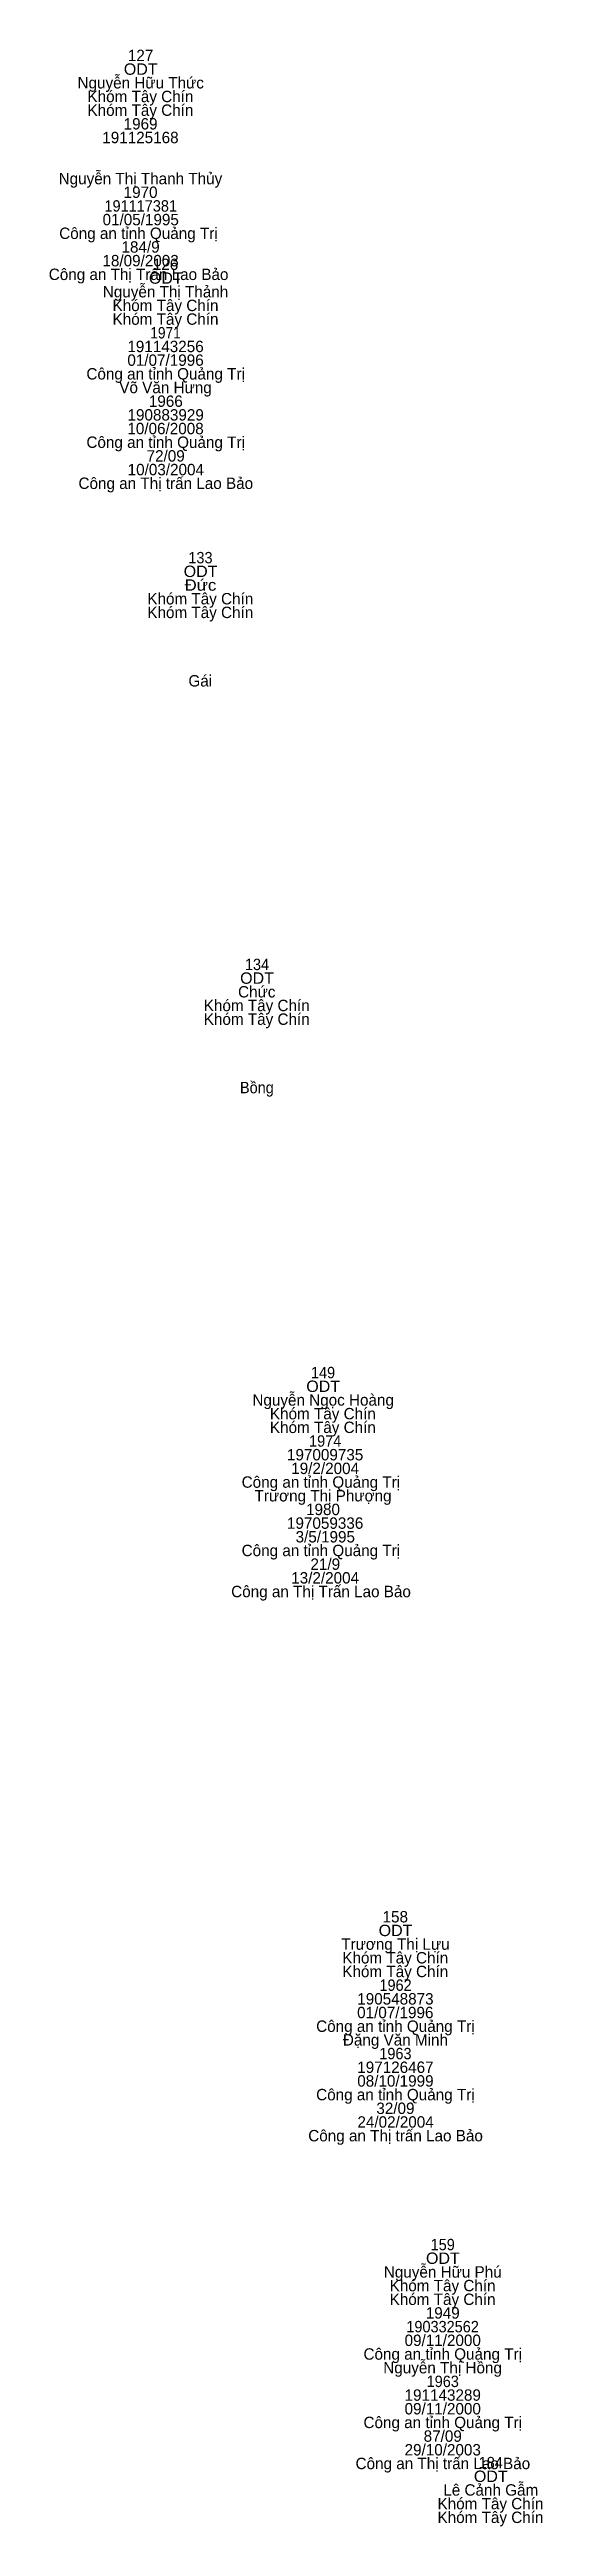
# Model space of a CAD drawing. Header units: metres. Extents: x 537000 to 537501, y 1838003 to 1838507.
# Drawn here: x 537237.6 to 537254.9, y 1838134.8 to 1838221.7 of the extents above; entities that cross this region are included whole.
import ezdxf
from ezdxf.enums import TextEntityAlignment as Align

# ---------------------------------------------------------------- set-up
doc = ezdxf.new("R2010")
doc.units = ezdxf.units.M
doc.header["$LTSCALE"] = 0.16
doc.layers.add('1', color=7, linetype='Continuous')

msp = doc.modelspace()

# ---------------------------------------------------------------- texts
at = {"layer": '1'}
for s, p in [('127', (537240.79, 1838221.25)), ('Nguyễn Hữu Thức', (537240.795, 1838220.29)), ('Khóm Tây Chín', (537240.785, 1838219.81)), ('Khóm Tây Chín', (537240.785, 1838219.33)), ('1969', (537240.79, 1838218.85)), ('191125168', (537240.785, 1838218.37)), ('Nguyễn Thị Thanh Thủy', (537240.785, 1838216.93)), ('1970', (537240.79, 1838216.45)), ('Công an tỉnh Quảng Trị ', (537240.79, 1838215.01)), ('01/05/1995', (537240.795, 1838215.49)), ('18/09/2003', (537240.79, 1838214.05)), ('184/9', (537240.79, 1838214.53)), ('Công an Thị Trấn Lao Bảo ', (537240.795, 1838213.57)), ('126', (537241.665, 1838213.92)), ('Nguyễn Thị Thảnh', (537241.665, 1838212.96)), ('Khóm Tây Chín', (537241.665, 1838212.48)), ('Khóm Tây Chín', (537241.665, 1838212)), ('191143256', (537241.665, 1838211.04)), ('Công an tỉnh Quảng Trị', (537241.67, 1838210.08)), ('01/07/1996', (537241.665, 1838210.56)), ('Võ Văn Hưng', (537241.665, 1838209.6)), ('1966', (537241.675, 1838209.12)), ('10/06/2008', (537241.665, 1838208.16)), ('190883929', (537241.67, 1838208.64)), ('Công an tỉnh Quảng Trị', (537241.67, 1838207.68)), ('72/09', (537241.67, 1838207.2)), ('Công an Thị trấn Lao Bảo', (537241.675, 1838206.24)), ('10/03/2004', (537241.675, 1838206.72)), ('Khóm Tây Chín', (537242.885, 1838202.19)), ('Khóm Tây Chín', (537242.885, 1838201.71)), ('Gái', (537242.885, 1838199.31)), ('Chức', (537244.865, 1838188.4)), ('Khóm Tây Chín', (537244.865, 1838187.92)), ('Khóm Tây Chín', (537244.865, 1838187.44)), ('Nguyễn Ngọc Hoàng', (537247.195, 1838174.08)), ('Khóm Tây Chín', (537247.185, 1838173.6)), ('Khóm Tây Chín', (537247.185, 1838173.12)), (' 197009735', (537247.19, 1838172.16)), (' 19/2/2004', (537247.19, 1838171.68)), ('Công an tỉnh Quảng Trị ', (537247.19, 1838171.2)), ('Trương Thị Phượng', (537247.19, 1838170.72)), (' 197059336', (537247.19, 1838169.76)), ('1980', (537247.19, 1838170.24)), (' 3/5/1995', (537247.195, 1838169.28)), ('Công an tỉnh Quảng Trị ', (537247.19, 1838168.8)), (' 21/9', (537247.195, 1838168.32)), ('Công an Thị Trấn Lao Bảo ', (537247.195, 1838167.36)), (' 13/2/2004', (537247.19, 1838167.84)), ('158', (537249.725, 1838155.95)), ('Trương Thị Lựu', (537249.73, 1838154.99)), ('Khóm Tây Chín', (537249.725, 1838154.51)), ('Khóm Tây Chín', (537249.725, 1838154.03)), ('01/07/1996', (537249.725, 1838152.59)), ('190548873', (537249.73, 1838153.07)), ('Công an tỉnh Quảng Trị', (537249.73, 1838152.11)), ('Đặng Văn Minh', (537249.73, 1838151.63)), ('197126467', (537249.73, 1838150.67)), ('08/10/1999', (537249.73, 1838150.19)), ('Công an tỉnh Quảng Trị', (537249.73, 1838149.71)), ('32/09', (537249.73, 1838149.23)), ('Công an Thị trấn Lao Bảo', (537249.735, 1838148.27)), ('24/02/2004', (537249.735, 1838148.75)), ('Nguyễn Hữu Phú', (537251.39, 1838143.49)), ('Khóm Tây Chín', (537251.385, 1838143.01)), ('Khóm Tây Chín', (537251.385, 1838142.53)), ('1949', (537251.39, 1838142.05)), ('09/11/2000', (537251.39, 1838141.09)), ('Công an tỉnh Quảng Trị', (537251.39, 1838140.61)), ('Nguyễn Thị Hồng', (537251.385, 1838140.13)), ('09/11/2000', (537251.39, 1838138.69)), ('191143289', (537251.39, 1838139.17)), ('Công an tỉnh Quảng Trị', (537251.39, 1838138.21)), ('87/09', (537251.39, 1838137.73)), ('Công an Thị trấn Lao Bảo', (537251.395, 1838136.77)), ('29/10/2003', (537251.39, 1838137.25)), ('Lê Cảnh Gẫm', (537253.075, 1838135.84)), ('Khóm Tây Chín', (537253.065, 1838135.36)), ('Khóm Tây Chín', (537253.065, 1838134.88))]:
    msp.add_text(s, height=0.4, dxfattribs=at).set_placement(p, align=Align.CENTER)
for s, width, p in [('ODT', 1.05, (537240.795, 1838220.77)), ('191117381', 0.95, (537240.795, 1838215.97)), ('ODT', 1.05, (537241.675, 1838213.44)), ('1971', 0.9, (537241.665, 1838211.52)), ('133', 0.95, (537242.89, 1838203.63)), ('ODT', 1.05, (537242.895, 1838203.15)), ('Đức', 1.1, (537242.89, 1838202.67)), ('ODT', 1.05, (537244.875, 1838188.88)), ('134', 0.95, (537244.875, 1838189.36)), ('Bồng', 0.95, (537244.87, 1838185.04)), ('149', 0.95, (537247.19, 1838175.04)), ('ODT', 1.05, (537247.195, 1838174.56)), (' 1974', 0.95, (537247.195, 1838172.64)), ('ODT', 1.05, (537249.735, 1838155.47)), ('1962', 0.95, (537249.735, 1838153.55)), ('1963', 0.95, (537249.73, 1838151.15)), ('ODT', 1.05, (537251.395, 1838143.97)), ('159', 0.95, (537251.39, 1838144.45)), ('190332562', 0.95, (537251.385, 1838141.57)), ('1963', 0.95, (537251.39, 1838139.65)), ('184', 0.95, (537253.075, 1838136.8)), ('ODT', 1.05, (537253.075, 1838136.32))]:
    msp.add_text(s, height=0.4, dxfattribs=dict(at, width=width)).set_placement(p, align=Align.CENTER)

doc.saveas('drawing.dxf')
